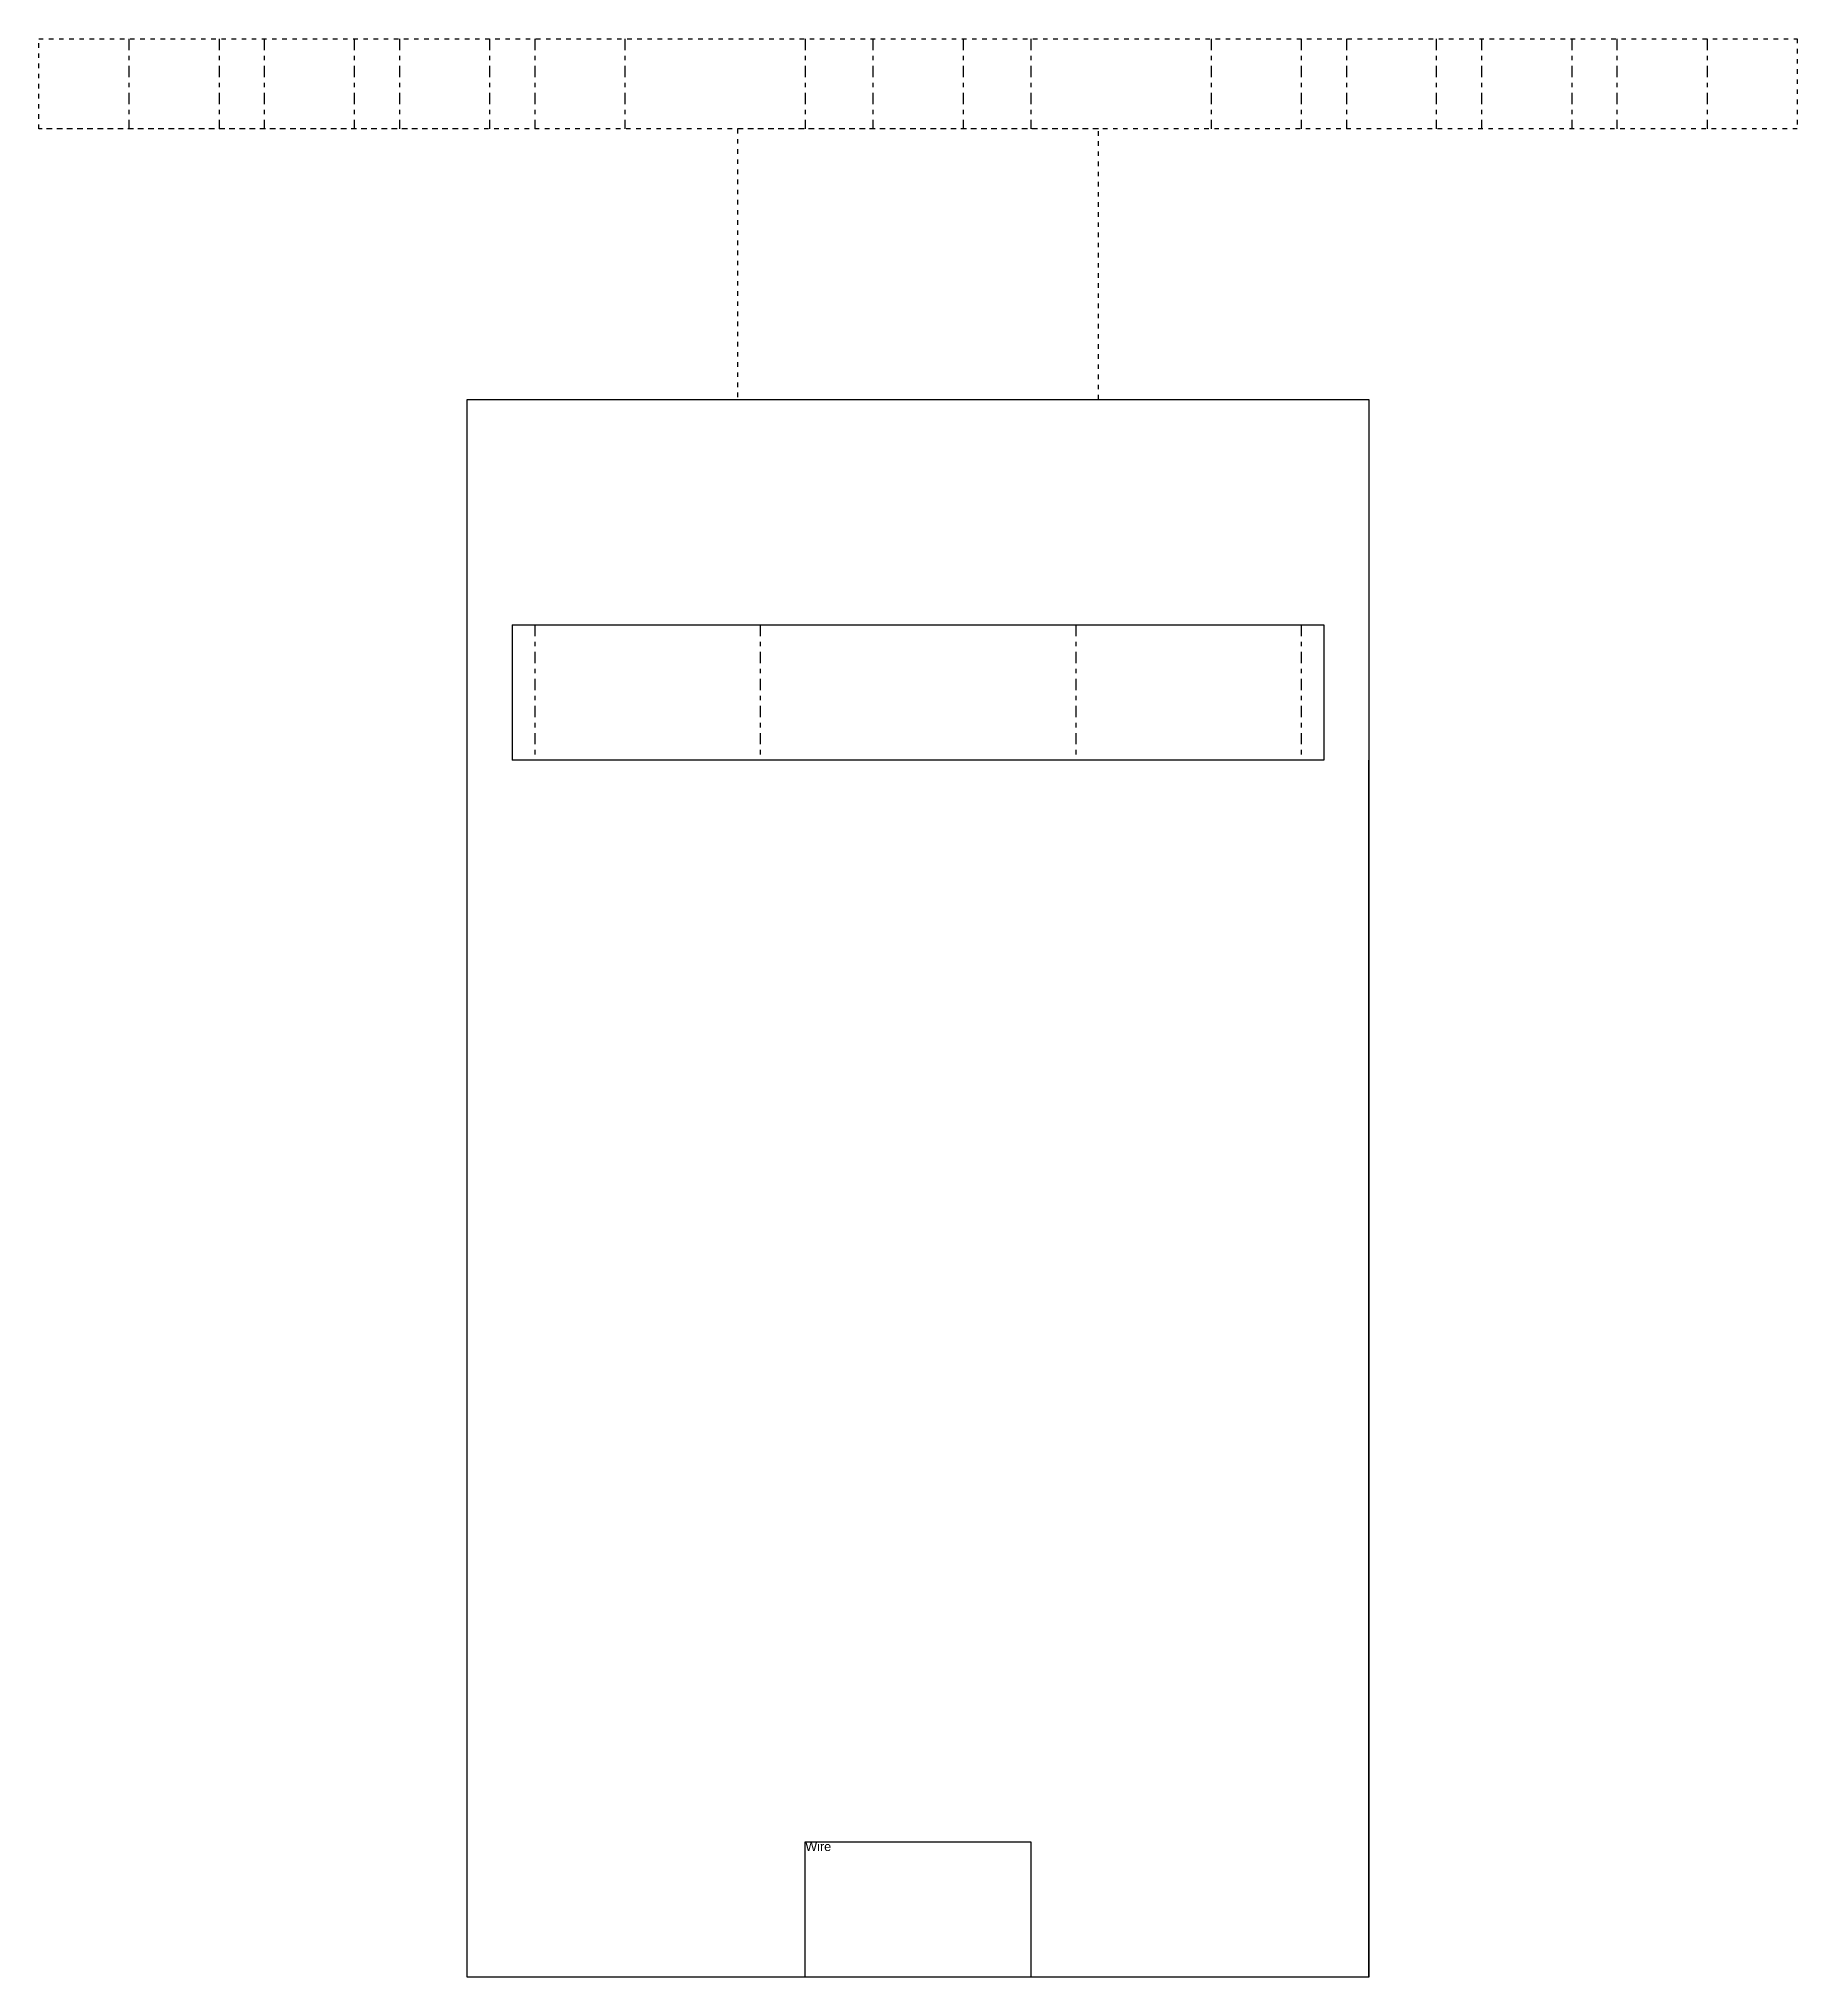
# Model space of a CAD drawing. Header units: inches. Extents: x 4 to 3747, y -1393 to 142.
# Drawn here: x 415.15 to 454.15, y -287.53 to -244.53 of the extents above; entities that cross this region are included whole.
import ezdxf

# ---------------------------------------------------------------- set-up
doc = ezdxf.new("R2010")
doc.units = ezdxf.units.IN
doc.header["$MEASUREMENT"] = 0
doc.linetypes.add('DASHDOT2', pattern=[0.5, 0.25, -0.125, 0, -0.125])
doc.linetypes.add('DOT2', pattern=[0.125, 0, -0.125])
doc.layers.add('Hidden', color=2, linetype='DASHDOT2')
doc.layers.add('Switch_Wisker', color=5, linetype='DOT2')
doc.styles.get("Standard").update_dxf_attribs({"font": 'arial.ttf'})

msp = doc.modelspace()

# ---------------------------------------------------------------- texts
at = {"insert": (432.14582, -284.52735), "char_height": 0.2, "width": 5, "attachment_point": 1}
msp.add_mtext('Wire', dxfattribs=at)

# ---------------------------------------------------------------- linework, layer by layer
for p, q in [((424.64582, -252.52735), (444.64582, -252.52735)), ((424.64582, -287.52735), (424.64582, -252.52735)), ((444.64582, -252.52735), (444.64582, -287.52735)), ((425.64582, -257.52735), (443.64582, -257.52735)), ((425.64582, -257.52735), (425.64582, -260.52735)), ((443.64582, -257.52735), (443.64582, -260.52735)), ((443.64582, -260.52735), (425.64582, -260.52735)), ((444.64582, -287.52735), (444.64582, -260.52735)), ((432.14582, -287.52735), (432.14582, -284.52735)), ((432.14582, -284.52735), (434.64582, -284.52735)), ((434.64582, -284.52735), (437.14582, -284.52735)), ((437.14582, -284.52735), (437.14582, -287.52735)), ((444.64582, -287.52735), (424.64582, -287.52735))]:
    msp.add_line(p, q)
at = {"layer": 'Hidden'}
for p, q in [((417.14582, -244.52735), (417.14582, -246.52735)), ((419.14582, -244.52735), (419.14582, -246.52735)), ((420.14582, -244.52735), (420.14582, -246.52735)), ((422.13803, -244.52735), (422.13752, -246.52735)), ((423.14582, -244.52735), (423.14582, -246.52735)), ((425.14582, -244.52735), (425.14582, -246.52735)), ((426.14582, -244.52735), (426.14582, -246.52735)), ((428.14582, -244.52735), (428.14582, -246.52735)), ((432.14582, -244.52735), (432.14582, -246.52735)), ((433.64582, -244.52735), (433.64582, -246.52735)), ((435.64582, -244.52735), (435.64582, -246.52735)), ((437.14582, -244.52735), (437.14582, -246.52735)), ((441.14582, -244.52735), (441.14582, -246.52735)), ((443.14582, -244.52735), (443.14582, -246.52735)), ((444.14582, -244.52735), (444.14582, -246.52735)), ((446.13803, -244.52735), (446.13803, -246.52735)), ((447.14582, -244.52735), (447.14582, -246.52735)), ((449.14582, -244.52735), (449.14582, -246.52735)), ((450.14582, -244.52735), (450.14582, -246.52735)), ((452.14582, -244.52735), (452.14582, -246.52735)), ((426.14582, -257.52735), (426.14582, -260.52735)), ((431.14582, -257.52735), (431.14582, -260.52735)), ((438.14582, -257.52735), (438.14582, -260.52735)), ((443.14582, -257.52735), (443.14582, -260.52735))]:
    msp.add_line(p, q, dxfattribs=at)
at = {"layer": 'Switch_Wisker'}
for p, q in [((415.14582, -246.52735), (415.14582, -244.52735)), ((415.14582, -244.52735), (454.14582, -244.52735)), ((454.14582, -244.52735), (454.14582, -246.52735)), ((424.64582, -246.52735), (415.14582, -246.52735)), ((415.14582, -246.52735), (415.14582, -246.52735)), ((454.14582, -246.52735), (415.14582, -246.52735)), ((438.64582, -246.52735), (430.64582, -246.52735)), ((430.64582, -246.52735), (430.64582, -252.52735)), ((438.64582, -252.52735), (438.64582, -246.52735))]:
    msp.add_line(p, q, dxfattribs=at)

msp.set_redraw_order([(e.dxf.handle, doc.entitydb.next_handle()) for e in msp.query("TEXT MTEXT ATTDEF DIMENSION ARC_DIMENSION")])  # texts and dimensions are drawn at this point

doc.saveas('drawing.dxf')
